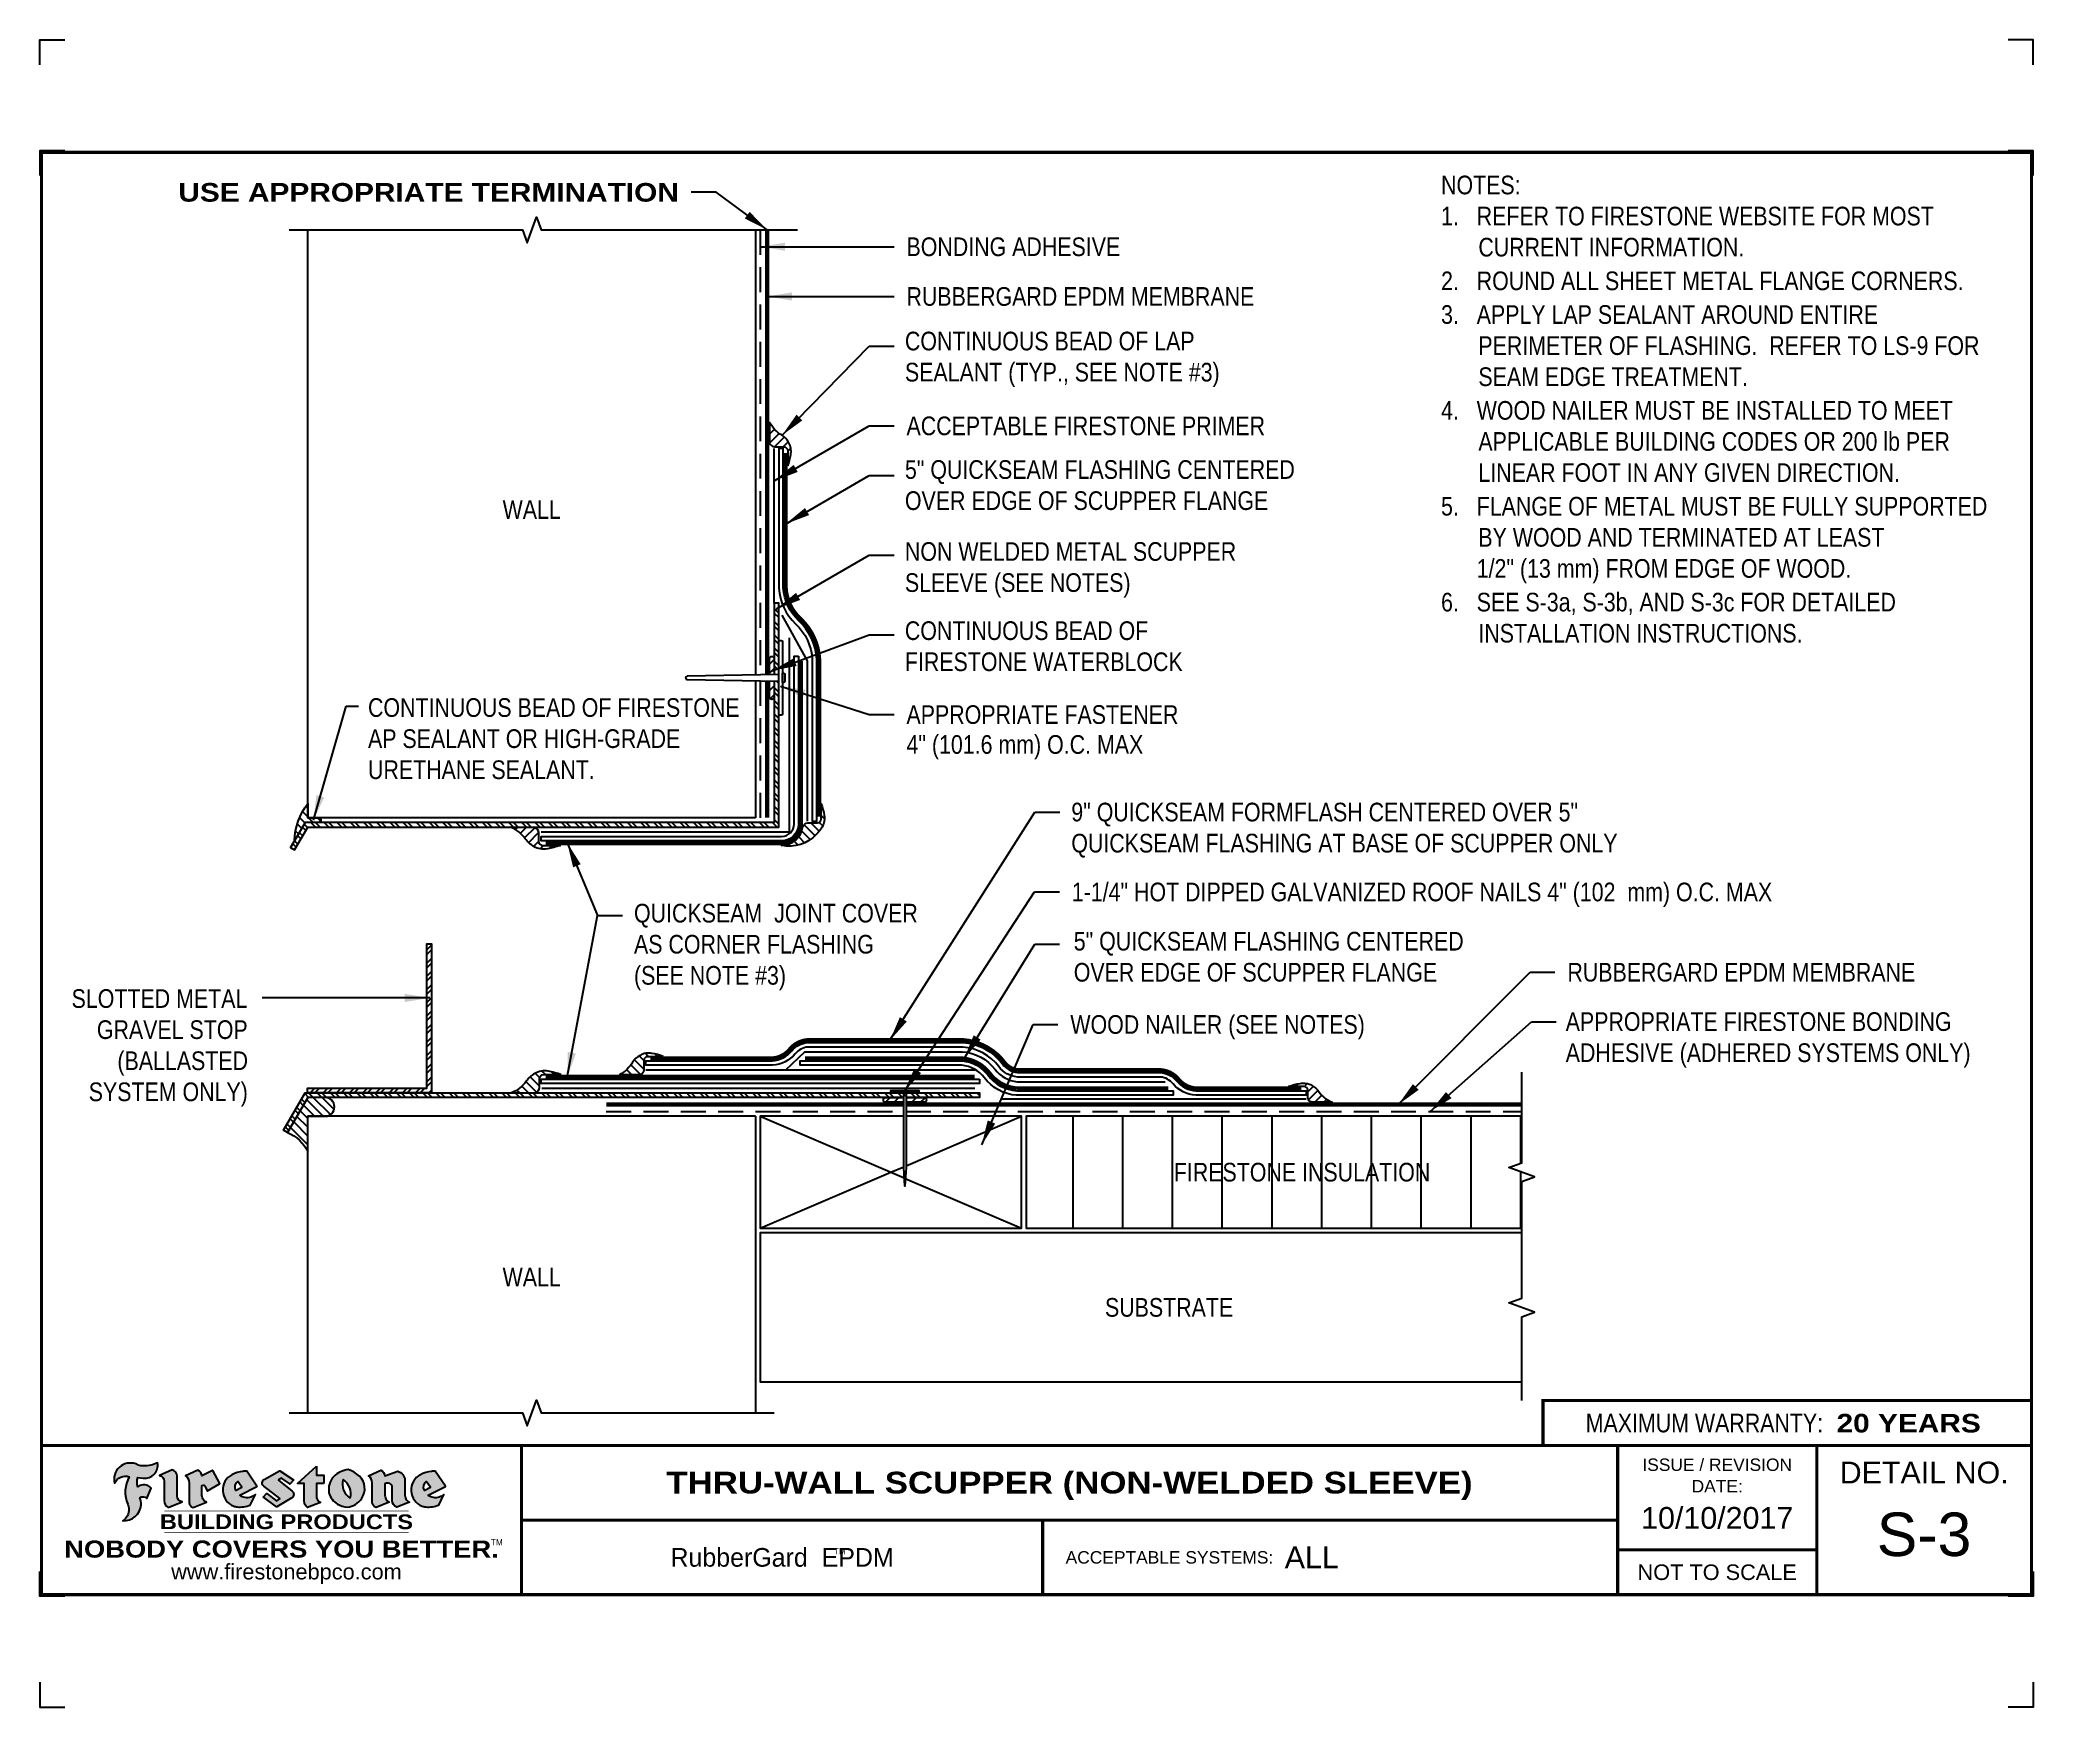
# Model space of a CAD drawing. Header units: inches. Extents: x 233.4 to 253.5, y 56 to 72.7.
import ezdxf
from ezdxf.enums import TextEntityAlignment as Align

# ---------------------------------------------------------------- set-up
doc = ezdxf.new("R2010")
doc.units = ezdxf.units.IN
doc.header["$MEASUREMENT"] = 0
doc.linetypes.add('HIDDEN', pattern=[0.375, 0.25, -0.125])
doc.layers.get('0').update_dxf_attribs({"linetype": 'CONTINUOUS'})
doc.layers.get('DEFPOINTS').update_dxf_attribs({"linetype": 'CONTINUOUS'})
for name, color, linetype in [('FSBP-ACCESSORY-OTHER', 7, 'CONTINUOUS'), ('FSBP-ADHESIVE', 1, 'HIDDEN'), ('FSBP-ANNO-NOTE', 7, 'CONTINUOUS'), ('FSBP-INSULATION', 7, 'CONTINUOUS'), ('FSBP-MEMBRANE', 7, 'CONTINUOUS'), ('FSBP-SEALANTS', 1, 'CONTINUOUS'), ('FSBP-SUBSTRATE-GENERIC', 9, 'CONTINUOUS'), ('FSBP-TTLB', 7, 'CONTINUOUS'), ('FSBP-TTLB-BORDER', 7, 'CONTINUOUS'), ('FSBP-TTLB-TEXT', 7, 'CONTINUOUS'), ('FSBP-WALL-CURB', 9, 'CONTINUOUS'), ('FSBP-WOOD', 7, 'CONTINUOUS')]:
    doc.layers.add(name, color=color, linetype=linetype)
doc.styles.add('FSBP_ARIAL', font='arial.ttf')
doc.styles.add('FSBP_ARIAL_BOLD', font='')
doc.styles.add('FSBP_ARIAL_NAR', font='ARIALN.TTF')
doc.styles.add('FSBP_BANKGOTHIC', font='bgothm.ttf')
doc.styles.get('FSBP_ARIAL_BOLD').set_extended_font_data('Arial Black')
doc.linetypes.add('ZIGZAG', pattern='A,0.0001,-0.2,[131,ltypeshp.shx,S=0.2,R=0,X=-0.2,Y=0],-0.4,[131,ltypeshp.shx,S=0.2,R=180,X=0.2,Y=0],-0.2', length=0.8001)
doc.dimstyles.new('FSBP-LEADER', dxfattribs={"dimtxt": 0.1875, "dimasz": 0.25, "dimexe": 0.0625, "dimexo": 0.125, "dimgap": 0.125, "dimtad": 0, "dimtih": 1, "dimtoh": 1, "dimdec": 4, "dimzin": 0, "dimdsep": 46, "dimlunit": 4, "dimtxsty": 'FSBP_ARIAL_NAR', "dimcen": 0.09375, "dimclrd": 256, "dimclre": 256, "dimclrt": 256, "dimadec": 0, "dimazin": 0, "dimtfac": 1, "dimtdec": 4, "dimtofl": 0, "dimtmove": 0, "dimatfit": 3, "dimfxl": 0, "dimtolj": 1, "dimtzin": 0, "dimlwd": -1, "dimlwe": -1, "dimarcsym": 0})
pattern_1 = [(45, (-70.5310118734911, -19.12061252519423), (-0.04419417382415922, 0.04419417382415922), [])]

msp = doc.modelspace()

# ---------------------------------------------------------------- texts
at = {"layer": 'FSBP-ANNO-NOTE', "style": 'FSBP_ARIAL_BOLD'}
msp.add_text('USE APPROPRIATE TERMINATION', height=0.1875, dxfattribs=at).set_placement((239.8686643350611, 71.19066584747794), align=Align.MIDDLE_RIGHT)
at = {"layer": 'FSBP-ANNO-NOTE', "style": 'FSBP_ARIAL_NAR'}
for s, p in [('BONDING ADHESIVE', (242.1562186442828, 70.6435507109443)), ('RUBBERGARD EPDM MEMBRANE', (242.1562186442828, 70.1435507109443)), ('ACCEPTABLE FIRESTONE PRIMER', (242.1562186442828, 68.8427694609443)), ('APPROPRIATE FASTENER', (242.1562186442828, 65.9404257109443)), ('4" (101.6 mm) O.C. MAX', (242.1562186442828, 65.6396444609443)), ('1-1/4" HOT DIPPED GALVANIZED ROOF NAILS 4" (102  mm) O.C. MAX', (243.8175108627755, 64.15695417988388)), ('RUBBERGARD EPDM MEMBRANE', (248.7980615663967, 63.35018468650912)), ('WOOD NAILER (SEE NOTES)', (243.8029290105763, 62.8247094003807))]:
    msp.add_text(s, height=0.1875, dxfattribs=at).set_placement(p, align=Align.MIDDLE_LEFT)
for s, p in [('WALL', (238.3896247395544, 68.00182217727546)), ('FIRESTONE INSULATION', (246.1312011868644, 61.3401081918694)), ('WALL', (238.3896247395544, 60.28624905346289)), ('SUBSTRATE', (244.7952636868644, 59.9807331918694))]:
    msp.add_text(s, height=0.1875, dxfattribs=at).set_placement(p, align=Align.MIDDLE_CENTER)
at = {"layer": 'FSBP-ANNO-NOTE', "char_height": 0.1875, "attachment_point": 1, "style": 'FSBP_ARIAL_NAR'}
for s, width, heights, insert in [('\\A1;NOTES:\\P1.   REFER TO FIRESTONE WEBSITE FOR MOST \\P{\\W6.27837; }CURRENT INFORMATION.\\P{\\H0.08333x;\\P}2.   ROUND ALL SHEET METAL FLANGE CORNERS.\\P{\\H0.08333x;\\P}3.   APPLY LAP SEALANT AROUND ENTIRE \\P{\\W6.27837; }PERIMETER OF FLASHING.  REFER TO LS-9 FOR \\P{\\W6.27837; }SEAM EDGE TREATMENT.\\P{\\H0.08333x;\\P}4.   WOOD NAILER MUST BE INSTALLED TO MEET \\P{\\W6.27837; }APPLICABLE BUILDING CODES OR 200 lb PER \\P{\\W6.27837; }LINEAR FOOT IN ANY GIVEN DIRECTION.\\P{\\H0.08333x;\\P}5.   FLANGE OF METAL MUST BE FULLY SUPPORTED \\P{\\W6.27837; }BY WOOD AND TERMINATED AT LEAST \\P      1/2" (13 mm) FROM EDGE OF WOOD.\\P{\\H0.08333x;\\P}6.   SEE S-3a, S-3b, AND S-3c FOR DETAILED \\P{\\W6.27837; }INSTALLATION INSTRUCTIONS.', 5.6045358611739, [5.213767230336813], (247.5282789933941, 71.35825382976911)), ('CONTINUOUS BEAD OF LAP SEALANT (TYP., SEE NOTE #3)', 3.816907081959727, [0.5895043942848872], (242.1404671040504, 69.78917469848554)), ('5" QUICKSEAM FLASHING CENTERED OVER EDGE OF SCUPPER FLANGE', 4.405960442028544, [0.5895043942848872], (242.1404671040504, 68.4973756929585)), ('NON WELDED METAL SCUPPER SLEEVE (SEE NOTES)', 3.399182179278171, [0.6150088879502107], (242.1404671040504, 67.67355359719451)), ('CONTINUOUS BEAD OF \\PFIRESTONE WATERBLOCK', 3.816907081959727, [0.5895043942848872], (242.1399290061287, 66.87779804885193)), ('CONTINUOUS BEAD OF FIRESTONE AP SEALANT OR HIGH-GRADE URETHANE SEALANT.', 3.730113917592035, [0.935600836370071], (236.7446679948124, 66.10471860580938)), ('9" QUICKSEAM FORMFLASH CENTERED OVER 5"  QUICKSEAM FLASHING AT BASE OF SCUPPER ONLY', 5.703953643588534, [0.6298671299108776], (243.812527388804, 65.05406131240342)), ('QUICKSEAM  JOINT COVER AS CORNER FLASHING (SEE NOTE #3)', 2.914095285652422, [0.935600836370071], (239.4178441109153, 64.03784055273887)), ('5" QUICKSEAM FLASHING CENTERED OVER EDGE OF SCUPPER FLANGE', 4.405960442028544, [0.5895043942848872], (243.8370470305631, 63.75599755380207)), ('{\\W6.62977; }SLOTTED METAL \\P{\\W5.4412;  }GRAVEL STOP \\P{\\W7.1693;  }(BALLASTED \\P{\\W9.512; }SYSTEM ONLY)', 2.14462460928155, [1.307774737742676], (233.3698884074767, 63.17929575545114)), ('APPROPRIATE FIRESTONE BONDING ADHESIVE (ADHERED SYSTEMS ONLY)', 4.269381467179642, [0.6265727956456217], (248.7808480650801, 62.94762025038924))]:
    msp.add_mtext_dynamic_manual_height_columns(s, width=width, gutter_width=5, heights=heights, dxfattribs=dict(at, insert=insert))

# ---------------------------------------------------------------- blocks, each defined once
blk = doc.blocks.new('TTLB-EPDM_1')
at = {"layer": 'FSBP-TTLB-TEXT'}
h = blk.add_hatch(color=1, dxfattribs=at)
edge = h.paths.add_edge_path()
edge.add_arc((1.037309769669573, -0.1982514792917306), 0.1319107607348553, 264.0410451462098, 370.3106169565175)
edge.add_arc((1.027551646585694, 0.1214293576525799), 0.3273056962876235, 270.05058356628535, 295.23459397187514, ccw=False)
edge.add_arc((1.022801957313345, -0.06680179986895154), 0.1391656561713503, 249.3281275763668, 272.0749124149863, ccw=False)
edge.add_line((0.9736743133014443, -0.1970076156048179), (0.9474927838574558, -0.1852745150568325))
edge.add_arc((0.8939498971398288, -0.3394262635682071), 0.1631857907024099, 70.84590087378872, 194.3325259843273)
edge.add_arc((0.8444260109029493, -0.4259936440910768), 0.1179914261095279, 70.96950098067128, 156.9641407594482, ccw=False)
edge.add_arc((1.153141409296894, -0.4684497516079468), 0.3110405457095052, 150.3231137483159, 203.2084295854517)
edge.add_arc((0.7562495500622943, -0.6412608153899899), 0.1218587156617311, 0.8849157075190988, 24.34668939894999, ccw=False)
edge.add_arc((0.7493781665697374, -0.6475258110744375), 0.1289731377238325, -58.36655102076742, 3.6216782311386737, ccw=False)
edge.add_arc((0.8256699029544474, -0.5792158350996106), 0.1783301886510354, 267.2205474105585, 354.1381621173521)
edge.add_arc((0.7903121048625305, -0.6011409294291745), 0.212787892960859, 0.9996158580669322, 21.00503380861244)
edge.add_arc((1.01880712263941, -0.5666691048185161), 0.05136395668415847, 40.82117713173261, 125.52727787225791, ccw=False)
edge.add_line((1.057676976260041, -0.5330924682126437), (1.102776947655911, -0.4308018311949837))
edge.add_arc((1.040858222524664, -0.4699705673995949), 0.07326744446031509, 32.31675181867256, 66.31481236598174)
edge.add_arc((1.032262518825329, -0.5063316993097662), 0.1102246948011782, 69.8179132332389, 125.254734720681)
edge.add_arc((1.127708877207287, -0.368959353531244), 0.1659710644737306, 164.1569669952081, 196.5811013160487, ccw=False)
edge.add_line((0.9680425188342383, -0.3236487780942383), (1.023615334387159, -0.3294494641845773))
h = blk.add_hatch(color=1, dxfattribs=at)
edge = h.paths.add_edge_path()
edge.add_line((1.275239419159561, -0.6223407783464694), (1.415345367376062, -0.5660418822574371))
edge.add_arc((1.421019305783958, -0.5090099247487757), 0.05731350411836949, 181.9717871001989, 264.31851000495806, ccw=False)
edge.add_line((1.363739737527226, -0.5109819325197265), (1.363412352251203, -0.3102363679013962))
edge.add_arc((1.294263659668751, -0.3103491388303989), 0.06914878453844908, 0.0934405599591014, 72.42834396969012)
edge.add_line((1.315139561173908, -0.2444268274366692), (1.186839444240604, -0.3024209471341379))
edge.add_arc((1.175246268095289, -0.3585110609420917), 0.05727567197445628, -0.017399788185912257, 78.322067691347, ccw=False)
edge.add_line((1.232521937428658, -0.3585284546236807), (1.232574268422297, -0.555126496687123))
edge.add_arc((1.305699496415486, -0.5558575689677219), 0.07312888236350451, 179.4272023230205, 245.3845503102953)
h = blk.add_hatch(color=1, dxfattribs=at)
edge = h.paths.add_edge_path()
edge.add_line((1.792026821926584, -0.3839679064720229), (1.722158956877934, -0.2518542302253621))
edge.add_arc((1.720119655279638, -0.2529327078887852), 0.002306916790721817, 27.87197133405656, 117.3766794470751)
edge.add_line((1.719058846382097, -0.250884159729182), (1.610638460368705, -0.3070279753467702))
edge.add_arc((1.547088841662962, -0.3061026658494403), 0.06355635479880145, 359.165808011073, 425.8793658831422)
edge.add_line((1.573061729235633, -0.2480956029480268), (1.446879247402876, -0.3051325108639702))
edge.add_arc((1.407812067100189, -0.370357133046621), 0.07602957263902092, -3.441403975725109, 59.07992244284969, ccw=False)
edge.add_line((1.483704536400296, -0.3749210150788969), (1.483704536400296, -0.5723838140635706))
edge.add_arc((1.54053746518044, -0.568254406115083), 0.05698275005415228, 184.1557352478595, 255.3066498366543)
edge.add_line((1.526084036778343, -0.6233736605654059), (1.657291340682093, -0.570650514527486))
edge.add_arc((1.688298576827198, -0.5021390388423987), 0.0752015358480571, 207.5160880841914, 245.649226723163, ccw=False)
edge.add_arc((1.721050197024907, -0.4914488168456328), 0.1093332836229113, 179.4823365255141, 204.5537900001094, ccw=False)
edge.add_line((1.611721375809452, -0.4904610114968335), (1.611721375809452, -0.4126404716788983))
edge.add_arc((1.628589765097195, -0.414159299036043), 0.01693662875851176, 28.356188110622725, 174.8549701683585, ccw=False)
edge.add_arc((1.627340435522395, -0.4197189881350504), 0.02111886817708033, 22.216893572439517, 40.10213956426492, ccw=False)
edge.add_line((1.646891420738257, -0.4117336534413738), (1.666638796144639, -0.4549750258192233))
edge.add_arc((1.668737246926742, -0.4540167099035481), 0.002306916790685496, 204.545128184284, 299.6323508190091)
edge.add_line((1.669877862091766, -0.4560219186518992), (1.791128135493295, -0.3870515928837648))
edge.add_line((1.791128135493295, -0.3870515928837648), (1.792026821926584, -0.3839679064720229))
h = blk.add_hatch(color=1, dxfattribs=at)
h.paths.add_polyline_path([(2.063388732080512, -0.2583237030618903, 0.02524281661523788), (2.025024361750752, -0.2610532129309178, 0.1213611957758757), (1.901773912052249, -0.3008158885520373, 0.6151668103976068), (1.93274136141747, -0.6099060679591872, 0.05306812109568645), (1.967936229862175, -0.617865745600497, 0.1150932231766138), (2.099126721549737, -0.5994933789882708), (2.151195569562105, -0.4944891916583316, -0.08755405562188731), (2.104230609512001, -0.5187113292177372, -0.265591761123442), (1.992692314386659, -0.5010701623316862), (2.165347897647223, -0.4141184325909109, 0.4518949533370738), (2.166222728871162, -0.4107679608846269)])
h.paths.add_polyline_path([(2.014217313945437, -0.4188965037300676), (1.951113654018855, -0.4515330109460507, -0.3720533890450154), (1.973177450672722, -0.3607130665457561)], flags=16)
h = blk.add_hatch(color=1, dxfattribs=at)
edge = h.paths.add_edge_path()
edge.add_arc((2.260407392426802, -0.3775796671688782), 0.04152450223225729, 123.20805433950699, 232.2027298779723, ccw=False)
edge.add_line((2.237665217914071, -0.3428366421988329), (2.393535971665983, -0.2540943745380986))
edge.add_arc((2.394677353533142, -0.2560991469722482), 0.002306916790741334, 55.64644466176611, 119.65426054492559, ccw=False)
edge.add_line((2.395979141996861, -0.2541946229174954), (2.531809646140459, -0.3470380726374032))
edge.add_arc((2.530468902927946, -0.3489153772789875), 0.002306916790700397, -42.731101238422525, 54.4661353739603, ccw=False)
edge.add_line((2.532163440279987, -0.3504807552658491), (2.498457913851155, -0.3869673252714421))
edge.add_arc((2.496763376499139, -0.3854019472845934), 0.002306916790672934, 233.7527076894875, 317.26889876138785, ccw=False)
edge.add_line((2.495399362263356, -0.38726241234572), (2.413849913492982, -0.3274738082119626))
edge.add_arc((2.412485899257181, -0.3293342732731342), 0.002306916790720064, 53.75270768979358, 124.4135619297835)
edge.add_line((2.41118211687575, -0.3274311136421062), (2.382933981293377, -0.346782838468144))
edge.add_arc((2.38423776367478, -0.3486859980991606), 0.002306916790694898, 124.4135619293799, 231.8459020253626)
edge.add_line((2.382812599816248, -0.3505000469010184), (2.519899969301207, -0.4581994452042721))
edge.add_arc((2.494247019847682, -0.4908523236374461), 0.04152450223225742, -55.21225898295222, 51.84590202520428, ccw=False)
edge.add_line((2.517938320565804, -0.5249552055672808), (2.364434947484597, -0.6179520922513717))
edge.add_arc((2.36323960192349, -0.6159790200102006), 0.002306916790726996, 233.2955624372927, 301.20872157023314, ccw=False)
edge.add_line((2.361860787187538, -0.6178285429225383), (2.231266621301074, -0.5204709167214361))
edge.add_arc((2.232647938930649, -0.5186232623475259), 0.002306916790697672, 135.5134179846393, 233.21798691998708, ccw=False)
edge.add_line((2.231002150870836, -0.5170067083764565), (2.262839375599356, -0.4845937328397696))
edge.add_arc((2.264485163659225, -0.4862102868108537), 0.002306916790748497, 53.0352839999411, 135.513417985369, ccw=False)
edge.add_line((2.265872365996302, -0.4843670465239001), (2.361834678328762, -0.5565872257804898))
edge.add_arc((2.363221880665761, -0.5547439854936304), 0.002306916790627066, 233.0352840000685, 302.2362632414394)
edge.add_line((2.36445241715569, -0.5566953042850713), (2.39428499383348, -0.5378823484768844))
edge.add_arc((2.393054457343549, -0.5359310296853765), 0.002306916790685166, 302.2362632406177, 412.2027298768422)
edge.add_line((2.394468296066179, -0.5341081404551886), (2.234958295420142, -0.4103916733127022))
h = blk.add_hatch(color=1, dxfattribs=at)
edge = h.paths.add_edge_path()
edge.add_line((2.763460561272041, -0.2072496393923444), (2.763460561272041, -0.2969520779963801))
edge.add_arc((2.765767478062699, -0.2969520779963943), 0.00230691679065842, 179.9999999996471, 269.9999999996471)
edge.add_line((2.765767478062685, -0.2992589947870528), (2.835417693520355, -0.2992589947870528))
edge.add_arc((2.835417693520355, -0.3015659115777538), 0.002306916790701052, 0, 90, ccw=False)
edge.add_line((2.837724610311056, -0.3015659115777538), (2.837724610311056, -0.3790761307453892))
edge.add_arc((2.83541769352037, -0.3790761307453749), 0.002306916790686842, 269.99999999964706, 359.99999999964706, ccw=False)
edge.add_line((2.835417693520355, -0.3813830475360618), (2.765767478062685, -0.3813830475360618))
edge.add_arc((2.765767478062699, -0.3836899643267202), 0.00230691679065842, 90.00000000035294, 180.0000000003529)
edge.add_line((2.763460561272041, -0.3836899643267344), (2.763460561272041, -0.5033995910642801))
edge.add_arc((2.836735953378943, -0.5071368822038516), 0.07337063740681413, 177.0802527808789, 245.3249543133826)
edge.add_line((2.806105814540615, -0.5738080530967267), (2.674529557384915, -0.6226036013049594))
edge.add_arc((2.708610405062069, -0.564298408791804), 0.06753517344606039, 177.0345319916277, 239.6926428024901, ccw=False)
edge.add_line((2.641165668230087, -0.560804539009709), (2.641165668230087, -0.3836899643267344))
edge.add_arc((2.638858751439429, -0.3836899643267202), 0.00230691679065842, 359.9999999996471, 449.999999999647)
edge.add_line((2.638858751439443, -0.3813830475360618), (2.572857950769389, -0.3813830475360618))
edge.add_line((2.572857950769389, -0.3813830475360618), (2.763460561272041, -0.2072496393923444))
h = blk.add_hatch(color=1, dxfattribs=at)
edge = h.paths.add_edge_path(flags=16)
edge.add_arc((2.940363509127394, -0.4847985213681437), 0.1684614578629418, 344.5558804047865, 417.0140046669545)
edge.add_arc((3.194458079644619, -0.3883534532477785), 0.1684614578629414, 164.5558804047864, 237.0140046669546)
edge = h.paths.add_edge_path()
edge.add_arc((3.069375116502199, -0.4399344555144872), 0.1828726885096673, 136.0914512150047, 191.213418978326)
edge.add_arc((3.064939550433406, -0.4318234379590333), 0.1803148804748503, 194.0167254156723, 240.6663730831859)
edge.add_arc((3.098047041778981, -0.3845058757092554), 0.2378525180183701, 239.2975390661776, 264.2889872773176)
edge.add_arc((3.04884478212623, -0.4190232383793012), 0.203760689247156, 277.1986764832036, 326.503572961274)
edge.add_arc((3.077739326803546, -0.4341046616465112), 0.171374865791709, 325.3768876809902, 406.3828327799087)
edge.add_arc((3.011839488065919, -0.4896144380417797), 0.2571945645850002, 44.28462553519766, 73.82901434867304)
edge.add_arc((3.117152499586992, -0.4983433120546693), 0.2579560664039132, 97.50292863483666, 134.1039137579027)
h = blk.add_hatch(color=1, dxfattribs=at)
edge = h.paths.add_edge_path()
edge.add_line((3.322690228557462, -0.5721896537377091), (3.322690228557462, -0.3749210150788969))
edge.add_arc((3.246797759257384, -0.3703571330465745), 0.076029572638996, 356.5585960242387, 419.0799224428129)
edge.add_line((3.285864939560099, -0.3051325108639702), (3.412047421392799, -0.2480956029480268))
edge.add_arc((3.386074533820159, -0.3061026658494941), 0.06355635479883807, 0.3962622833877276, 65.87936588318718, ccw=False)
edge.add_line((3.449629368605429, -0.3056631084210863), (3.580526418688805, -0.2593848434574539))
edge.add_arc((3.555744121700958, -0.3530904070730321), 0.09692726601172152, 2.366977007666776, 75.18615851992018, ccw=False)
edge.add_line((3.652588689330287, -0.3490873311063041), (3.652588689330287, -0.4883770011386872))
edge.add_arc((3.761877549389556, -0.4914934052703811), 0.1093332836229047, 178.3666365323574, 204.5537900000422)
edge.add_arc((3.729125929191727, -0.5021836272670953), 0.07520153584796169, 207.5160880841711, 245.2240541443093)
edge.add_line((3.697611150971852, -0.5704631245385627), (3.572585913552643, -0.6207021253773775))
edge.add_arc((3.59534718600759, -0.5526356419907701), 0.07177131519198746, 180.3328587115751, 251.51018566665869, ccw=False)
edge.add_line((3.523577081955409, -0.5530525936986663), (3.523577081955409, -0.4153032515383615))
edge.add_arc((3.486319529276879, -0.4148773504126441), 0.0372599868942854, 359.3450650296066, 449.0500281941028)
edge.add_arc((3.482769874121713, -0.4419622099033496), 0.06447454900600783, 86.29402372314017, 119.8211331593848)
edge.add_line((3.450707067966732, -0.3860252459975726), (3.450707067966732, -0.4904610114968335))
edge.add_arc((3.560035889182251, -0.491448816845647), 0.1093332836229751, 179.4823365255069, 204.5537900001023)
edge.add_arc((3.527284268984408, -0.5021390388424952), 0.07520153584796385, 207.5160880841699, 245.6492267231416)
edge.add_line((3.496277032839316, -0.570650514527486), (3.365069728935509, -0.6233736605654059))
edge.add_arc((3.37950248606194, -0.5682868177318081), 0.05694615642555727, 183.9298782390169, 255.318496325343, ccw=False)
h = blk.add_hatch(color=1, dxfattribs=at)
h.paths.add_polyline_path([(3.957695472291277, -0.2583237030618903, 0.02524281661523822), (3.919331101961575, -0.2610532129309178, 0.1085638477195505), (3.807890832595604, -0.2939221658134414, 0.6425897848490651), (3.827048101628293, -0.6099060679591872, 0.05306812109569052), (3.862242970072884, -0.617865745600497, 0.1150932231766133), (3.993433461760503, -0.5994933789882708), (4.045502309772871, -0.4944891916583316, -0.08755405562189084), (3.998537349722767, -0.5187113292177372, -0.2655917611234366), (3.886999054597368, -0.5010701623316862), (4.059654637857989, -0.4141184325909109, 0.4518949533370731), (4.060529469081928, -0.4107679608846269)])
h.paths.add_polyline_path([(3.90852405415626, -0.4188965037300676), (3.845420394229677, -0.4515330109460507, -0.3720533890450147), (3.867484190883488, -0.3607130665457561)], flags=16)
at = {"layer": 'DEFPOINTS', "linetype": 'Continuous', "ltscale": 1.75}
for points in [[(-0.015625, 13.88083333333333), (-0.015625, 14.13083333333333), (0.234375, 14.13083333333333)], [(20.01562500000003, 13.88083333333333), (20.01562500000003, 14.13083333333333), (19.76562500000003, 14.13083333333333)], [(-0.015625, -2.380833333333342), (-0.015625, -2.630833333333342), (0.234375, -2.630833333333342)], [(20.01562500000003, -2.380833333333342), (20.01562500000003, -2.630833333333342), (19.76562500000003, -2.630833333333342)]]:
    blk.add_lwpolyline(points, dxfattribs=at)
at = {"layer": 'DEFPOINTS', "color": 1}
for points in [[(0.234375, 13.015625), (-0.015625, 13.015625), (-0.015625, 12.765625)], [(20.015625, 12.765625), (20.015625, 13.015625), (19.765625, 13.015625)], [(0.234375, -1.515625), (-0.015625, -1.515625), (-0.015625, -1.265625)], [(20.015625, -1.265625), (20.015625, -1.515625), (19.765625, -1.515625)]]:
    blk.add_lwpolyline(points, dxfattribs=at)
at = {"layer": 'FSBP-TTLB', "const_width": 0.03125}
blk.add_lwpolyline([(15.09028770518938, 0), (20, 0), (20, 0.4512598240669945), (15.09028770518938, 0.4512598240669945)], close=True, dxfattribs=at)
for points in [[(0, 0), (0, -1.5), (20, -1.5), (20, 0), (0, 0)], [(4.825208527206769, 0), (4.825208527206769, -0.75)], [(15.84028770518938, 0), (15.84028770518938, -1.5)], [(17.84110496735593, 0), (17.84110496735593, -1.5)], [(20, 0), (20, -1.5)], [(4.825208527206769, -0.75), (15.84028770518938, -0.75)], [(4.825208527206769, -0.75), (4.825208527206769, -1.5)], [(15.84028770518938, -1.048740175933006), (17.84110496735593, -1.048740175933006)]]:
    blk.add_lwpolyline(points, dxfattribs=at)
at = {"layer": 'FSBP-TTLB-BORDER', "const_width": 0.03125}
blk.add_lwpolyline([(20, 0), (20, 13), (0, 13), (0, 0)], dxfattribs=at)
at = {"layer": 'FSBP-TTLB-TEXT', "color": 1}
blk.add_line((0.7358432058323388, -0.379822754145593), (0.7358432058323388, -0.379822754145593), dxfattribs=at)
for points in [[(1.023615323725323, -0.3294494630716969, 0.5000510906601082), (1.167090420776901, -0.1746414942047778, -0.1103304102359608), (1.027840608309816, -0.2058762110801382, -0.09957876667165425), (0.9736743133014443, -0.1970076156048179), (0.9474927838574558, -0.1852745150568325, 0.5978159689075124), (0.7358432058323388, -0.379822754145593, -0.3938834584182213), (0.8828996422548698, -0.3144510229727047, 0.2349406564350952), (0.86727108227484, -0.5910237178633082, -0.1027304183841549), (0.8780937320133262, -0.6393788197974146, -0.2772692352614086), (0.8170223912655956, -0.7573362346216896, 0.3985429150902959), (1.003067614090241, -0.5974286950643517, 0.0875124847930418), (0.9889600163401155, -0.5248671157293501, -0.3874031597924062), (1.057676976260041, -0.5330924682126437), (1.102776947655911, -0.4308018311949837, 0.1494423498871741), (1.07029056398062, -0.4028746979725923, 0.2467195073738216), (0.9686394281704906, -0.4163228904100862, -0.1424285161541127), (0.9680425188342383, -0.3236487780942383), (1.023615334387159, -0.3294494641845773)], [(2.166222728871162, -0.4107679608846269), (2.063388732080512, -0.2583237030618903, 0.02524281661523788), (2.025024361750752, -0.2610532129309178, 0.1085638477195265), (1.913584092384895, -0.2939221658134414, 0.6425897848491228), (1.93274136141747, -0.6099060679591872, 0.05306812109568648), (1.967936229862175, -0.617865745600497, 0.1150932231766137), (2.099126721549737, -0.5994933789882708), (2.151195569562105, -0.4944891916583316, -0.0875540556218873), (2.104230609512001, -0.5187113292177372, -0.2655917611234418), (1.992692314386659, -0.5010701623316862), (2.165347897647223, -0.4141184325909109)], [(2.763460561272041, -0.2072496393923444), (2.763460561272041, -0.2969520779963801, 0.4142135623730958), (2.765767478062685, -0.2992589947870528), (2.835417693520355, -0.2992589947870528, -0.414213562373095), (2.837724610311056, -0.3015659115777538), (2.837724610311056, -0.3790761307453892, -0.4142135623730938), (2.835417693520355, -0.3813830475360618), (2.765767478062685, -0.3813830475360618, 0.4142135623730958), (2.763460561272041, -0.3836899643267344), (2.763460561272041, -0.5033995910642801, 0.3068985753588853), (2.806105814540615, -0.5738080530967267), (2.674529557384915, -0.6226036013049594, -0.2804194150632976), (2.641165668230087, -0.560804539009709), (2.641165668230087, -0.3836899643267344, 0.414213562373095), (2.638858751439443, -0.3813830475360618), (2.572857950769389, -0.3813830475360618), (2.763460561272041, -0.2072496393923444)], [(4.060529469081928, -0.4107679608846269), (3.957695472291277, -0.2583237030618903, 0.02524281661523788), (3.919331101961575, -0.2610532129309178, 0.1085638477195265), (3.807890832595604, -0.2939221658134414, 0.6425897848491228), (3.827048101628293, -0.6099060679591872, 0.05306812109568648), (3.862242970072884, -0.617865745600497, 0.1150932231766137), (3.993433461760503, -0.5994933789882708), (4.045502309772871, -0.4944891916583316, -0.0875540556218873), (3.998537349722767, -0.5187113292177372, -0.2655917611234418), (3.886999054597368, -0.5010701623316862), (4.059654637857989, -0.4141184325909109)], [(4.059654637857989, -0.4141184325909109, 0.4518949533370731), (4.060529469081928, -0.4107679608846269, 0.4518949533370731)]]:
    blk.add_lwpolyline(points, format="xyb", dxfattribs=at)
for points in [[(1.275239419159561, -0.6223407783464694), (1.415345367376062, -0.5660418822574371, -0.3756100036733062), (1.363739737527226, -0.5109819325197265), (1.363412352251203, -0.3102363679013962, 0.3265360292958048), (1.315139561173908, -0.2444268274366692), (1.186839444240604, -0.3024209471341379, -0.3557863980845349), (1.232521937428658, -0.3585284546236807), (1.232574268422297, -0.555126496687123, 0.2960110723418457)], [(1.792026821926584, -0.3839679064720229), (1.722158956877934, -0.2518542302253621, 0.4116839150163434), (1.719058846382097, -0.250884159729182), (1.610638460368705, -0.3070279753467702, 0.2996033003794034), (1.573061729235633, -0.2480956029480268), (1.446879247402876, -0.3051325108639702, -0.2797757560995365), (1.483704536400296, -0.3749210150788969), (1.483704536400296, -0.5723838140635706, 0.320828638474519), (1.526084036778343, -0.6233736605654059), (1.657291340682093, -0.570650514527486, -0.1679398621276611), (1.621603752698661, -0.5368819723450571, -0.1098333365370753), (1.611721375809452, -0.4904610114968335), (1.611721375809452, -0.4126404716788983, -0.743334502655012), (1.64349420176768, -0.4061152228778298, -0.07819791644735608), (1.646891420738257, -0.4117336534413738), (1.666638796144639, -0.4549750258192233, 0.4404648714563479), (1.669877862091766, -0.4560219186518992), (1.791128135493295, -0.3870515928837648)], [(1.951113654018855, -0.4515330109460507), (2.014217313945437, -0.4188965037300676), (1.973177450672722, -0.3607130665457561, 0.3720533890450154)], [(2.234958295420142, -0.4103916733127022, -0.5150044486718882), (2.237665217914071, -0.3428366421988329), (2.393535971665983, -0.2540943745380986, -0.2867822934100265), (2.395979141996861, -0.2541946229174954), (2.531809646140459, -0.3470380726374032, -0.4515027974650387), (2.532163440279987, -0.3504807552658491), (2.498457913851155, -0.3869673252714421, -0.3814439164929681), (2.495399362263356, -0.38726241234572), (2.413849913492982, -0.3274738082119626, 0.3184718635035665), (2.41118211687575, -0.3274311136421062), (2.382933981293377, -0.346782838468144, 0.5064094529656681), (2.382812599816248, -0.3505000469010184), (2.519899969301207, -0.4581994452042721, -0.5043597839115849), (2.517938320565804, -0.5249552055672808), (2.364434947484597, -0.6179520922513717, -0.3053163970316367), (2.361860787187538, -0.6178285429225383), (2.231266621301074, -0.5204709167214361, -0.4541703869768119), (2.231002150870836, -0.5170067083764565), (2.262839375599356, -0.4845937328397696, -0.3762644290664977), (2.265872365996302, -0.4843670465239001), (2.361834678328762, -0.5565872257804898, 0.3114700032088108), (2.36445241715569, -0.5566953042850713), (2.39428499383348, -0.5378823484768844, 0.520381097387146), (2.394468296066179, -0.5341081404551886)], [(2.937624918725987, -0.3131105398334029, 0.2452625673097023), (2.889993533867141, -0.4754966266250307, 0.2064059665179019), (2.976604338974084, -0.5890186876871866, 0.1094800500670344), (3.074378098474654, -0.6211778035979165, 0.2185147641853038), (3.218764944843201, -0.5314757029352819, 0.3689489483072479), (3.195959963110113, -0.3100352223135445, 0.1296305888694145), (3.0834694040758, -0.242595816912754, 0.1610736375384317)], [(3.10274193015772, -0.5296595419651595, 0.3271311138286319), (3.032079658614293, -0.3434924326507627, 0.3271311138286322)], [(3.322690228557462, -0.5721896537377091), (3.322690228557462, -0.3749210150788969, 0.2797757560995341), (3.285864939560099, -0.3051325108639702), (3.412047421392799, -0.2480956029480268, -0.2937618496109166), (3.449629368605429, -0.3056631084210863), (3.580526418688805, -0.2593848434574539, -0.3288760160581939), (3.652588689330287, -0.3490873311063041), (3.652588689330287, -0.4883770011386872, 0.114762897203527), (3.662431105063263, -0.536926560769686, 0.166032965990522), (3.697611150971852, -0.5704631245385627), (3.572585913552643, -0.6207021253773775, -0.3209557512194564), (3.523577081955409, -0.5530525936986663), (3.523577081955409, -0.4153032515383615, 0.4127061514896111), (3.48693727661589, -0.3776224848030694, 0.1473421876160361), (3.450707067966732, -0.3860252459975726), (3.450707067966732, -0.4904610114968335, 0.1098333365370753), (3.460589444855941, -0.5368819723450855, 0.1679398621276611), (3.496277032839316, -0.570650514527486), (3.365069728935509, -0.6233736605654059, -0.3219729545308964), (3.322690228557462, -0.5721896537377091, 29.1476284739)], [(3.845420394229677, -0.4515330109460507), (3.90852405415626, -0.4188965037300676), (3.867484190883488, -0.3607130665457561, 0.3720533890450154)]]:
    blk.add_lwpolyline(points, format="xyb", close=True, dxfattribs=at)
at = {"layer": 'FSBP-TTLB-TEXT'}
for points, const_width in [([(1.233926579809207, -0.6584455781731435), (3.691229482685259, -0.6584455781731577)], 0.0078125), ([(10.06152282927678, -0.75), (10.06152282927678, -1.5)], 0.03125), ([(1.233926579809207, -0.8761560960495984), (3.691229482685259, -0.8761560960495842)], 0.0078125)]:
    blk.add_lwpolyline(points, dxfattribs=dict(at, const_width=const_width))
at = {"layer": 'FSBP-TTLB-TEXT', "color": 1}
for centre, start, end in [((1.789987520328282, -0.3850463841354355), 299.6323508193319, 27.87197133380463), ((2.164310260790558, -0.412058050385383), 296.7304547840455, 34.00233684987403)]:
    blk.add_arc(centre, 0.00230691679068068, start, end, dxfattribs=at)
at = {"layer": 'FSBP-TTLB-TEXT', "style": 'FSBP_ARIAL_NAR'}
blk.add_text('MAXIMUM WARRANTY:', height=0.1875, dxfattribs=at).set_placement((17.90516569312837, 0.2256299120335257), align=Align.MIDDLE_RIGHT)
at = {"layer": 'FSBP-TTLB-TEXT'}
for s, height, style, p in [('ISSUE / REVISION', 0.125, 'FSBP_ARIAL', (16.84069633627263, -0.1938496373466023)), ('DETAIL NO.', 0.21875, 'FSBP_ARIAL', (18.92055248367797, -0.2724398367368792)), ('DATE:', 0.125, 'FSBP_ARIAL', (16.84069633627263, -0.409973105348854)), ('www.firestonebpco.com', 0.15625, 'FSBP_ARIAL', (2.462578031247233, -1.268657306740124)), ('RubberGard  EPDM', 0.1875, 'FSBP_BANKGOTHIC', (7.443365678241776, -1.125)), ('TM', 0.0625, 'FSBP_BANKGOTHIC', (8.023397742165457, -1.062518816683806)), ('NOT TO SCALE', 0.15625, 'FSBP_ARIAL', (16.84069633627263, -1.274370087966503))]:
    blk.add_text(s, height=height, dxfattribs=dict(at, style=style)).set_placement(p, align=Align.MIDDLE_CENTER)
at = {"layer": 'FSBP-TTLB-TEXT', "lineweight": 18, "style": 'FSBP_ARIAL_BOLD'}
blk.add_text('BUILDING PRODUCTS', height=0.1484375, dxfattribs=at).set_placement((2.462578031247233, -0.7673008371113639), align=Align.MIDDLE_CENTER)
at = {"layer": 'FSBP-TTLB-TEXT', "color": 1}
for s, height, style, p in [('NOBODY COVERS YOU BETTER.', 0.171875, 'FSBP_ARIAL_BOLD', (2.412604263603384, -1.041650450587369)), ('TM', 0.0625, 'FSBP_BANKGOTHIC', (4.576671173373001, -0.9725745042934193))]:
    blk.add_text(s, height=height, dxfattribs=dict(at, style=style)).set_placement(p, align=Align.MIDDLE_CENTER)
at = {"layer": 'FSBP-TTLB-TEXT', "style": 'FSBP_ARIAL'}
blk.add_text('ACCEPTABLE SYSTEMS:', height=0.125, dxfattribs=at).set_placement((10.29281281591562, -1.125), align=Align.MIDDLE_LEFT)
at = {"layer": 'FSBP-TTLB-TEXT'}
for tag, height, style, p in [('MAXIMUM_WARRANTY', 0.1875, 'FSBP_ARIAL_BOLD', (18.03987100774941, 0.2240244307510579)), ('ACCPT_SYSTEMS', 0.21875, 'FSBP_ARIAL', (12.49438170418193, -1.125))]:
    blk.add_attdef(tag, text='', height=height, dxfattribs=dict(at, style=style)).set_placement(p, align=Align.MIDDLE_LEFT)
for tag, height, style, p in [('DETAIL_DESCP_LINE_1', 0.21875, 'FSBP_ARIAL_BOLD', (10.33118450231211, -0.3736318192489421)), ('ISSUE_REV_DATE', 0.21875, 'FSBP_ARIAL', (16.84069633627263, -0.7282559425942452)), ('DETAIL_NUMBER', 0.4375, 'FSBP_ARIAL', (18.91941590748775, -0.8931630692489421))]:
    blk.add_attdef(tag, text='', height=height, dxfattribs=dict(at, style=style)).set_placement(p, align=Align.MIDDLE_CENTER)
blk = doc.blocks.new('FSBP_HOT-DIPPED-NAIL')
at = {"layer": 'FSBP-ACCESSORY-OTHER'}
blk.add_lwpolyline([(0, 0.1875), (0, -0.1875), (-0.03125, -0.1875), (-0.03125000000005684, 0.1875)], close=True, dxfattribs=at)
blk.add_lwpolyline([(0, 0.015625), (1, 0.015625), (1.25, 0), (1, -0.015625), (0, -0.015625)], dxfattribs=at)
blk = doc.blocks.new('FSBP_MASONRY_CAP_NAIL')
at = {"layer": 'FSBP-ACCESSORY-OTHER'}
for points in [[(0, -0.484375), (0, 0.484375, -0.414213562373095), (0.015625, 0.5), (0.03125000000005684, 0.5, -0.4142135623730784), (0.04687500000005684, 0.484375), (0.04687500000005684, -0.484375, -0.414213562373095), (0.03125000000005684, -0.5), (0.015625, -0.5, -0.414213562373095)], [(0.04687500000005684, -0.0625), (0.04687500000005684, 0.0625), (0.0625, 0.0625, -0.4142135623727753), (0.078125, 0.04687500000001421), (0.07812500000017053, -0.04687499999997158, -0.4142135623735997), (0.06250000000017053, -0.0625)]]:
    blk.add_lwpolyline(points, format="xyb", close=True, dxfattribs=at)
blk.add_lwpolyline([(0, 0.04500000000000171), (-1.22750000000002, 0.02250000000000085, 0.9999999999974739), (-1.227500000000077, -0.02250000000000085), (0, -0.04500000000000171)], format="xyb", dxfattribs=at)

# ---------------------------------------------------------------- hatches: boundary and pattern name
at = {"layer": 'FSBP-ACCESSORY-OTHER'}
h = msp.add_hatch(dxfattribs=at)
h.set_pattern_fill('STEEL', color=256, scale=0.75, angle=90, style=0)
h.set_pattern_definition([(135, (-1.70530256582424e-13, -35.02333333333328), (-0.06629126073623884, -0.06629126073623882), []), (135, (-0.04687500000017053, -35.02333333333328), (-0.06629126073623884, -0.06629126073623882), [])])
h.paths.add_polyline_path([(240.8737234274428, 67.05885819186936), (240.8268484274429, 67.05885819186939), (240.8268484274428, 66.3417489759834), (240.8737234274428, 66.34260819186936)])
h.paths.add_polyline_path([(240.8737234274428, 66.27510819186939), (240.8268484274428, 66.27596740775535), (240.8268484274428, 64.85573319186938), (236.1125614456861, 64.85573319186938), (235.9666846322685, 64.6030671393833), (236.0072795730707, 64.5796296393834), (236.1396247395544, 64.80885819186938), (240.8737234274428, 64.80885819186938)])
h = msp.add_hatch(dxfattribs=at)
h.set_pattern_fill('STEEL', color=256, scale=0.75, style=0)
h.set_pattern_definition([(45, (22, -5.684341886080801e-14), (-0.06629126073623882, 0.06629126073623884), []), (45, (22, 0.04687499999994316), (-0.06629126073623882, 0.06629126073623884), [])])
h.paths.add_polyline_path([(237.3818680811467, 62.13670687975796), (236.1372475536551, 62.13670687975796), (236.1372475536551, 62.18358187975797), (237.3349930811467, 62.18358187975797), (237.3349930811467, 63.63670687975796), (237.3818680811467, 63.63670687975796)])
h = msp.add_hatch(dxfattribs=at)
h.set_pattern_fill('STEEL', color=256, scale=0.75, angle=90, style=0)
h.set_pattern_definition([(135, (-70.5310118734911, -19.12061252519423), (-0.06629126073623884, -0.06629126073623882), []), (135, (-70.5778868734911, -19.12061252519423), (-0.06629126073623884, -0.06629126073623882), [])])
edge = h.paths.add_edge_path()
edge.add_line((242.1279059895545, 62.08983187975796), (236.1396247395545, 62.08983187975796))
edge.add_line((236.1396247395545, 62.08983187975796), (235.9365882455724, 61.73816235639028))
edge.add_line((235.9365882455724, 61.73816235639028), (235.8959933047701, 61.76159985639028))
edge.add_line((235.8959933047701, 61.76159985639028), (236.1125614456862, 62.13670687975797))
edge.add_line((236.1125614456862, 62.13670687975797), (242.8896247395545, 62.13670687975796))
edge.add_line((242.8896247395545, 62.13670687975796), (242.8896247395545, 62.08983187975796))
edge.add_line((242.8896247395545, 62.08983187975796), (242.1513434895545, 62.08983187975796))
at = {"layer": 'FSBP-INSULATION'}
h = msp.add_hatch(dxfattribs=at)
h.set_pattern_fill('LINE', color=256, scale=4, angle=90, style=0)
h.set_pattern_definition([(90, (-69.67042211957923, -19.12061252519423), (-0.5, 3.061515884555943e-17), [])])
h.paths.add_polyline_path([(243.3583747395545, 61.9026081918694), (243.3583747395545, 60.7776081918694), (248.3397272442949, 60.77760819186939), (248.3397272442948, 61.24635819186941), (248.4685152483318, 61.29323319186939), (248.2109392402578, 61.38698319186939), (248.3397272442947, 61.43385819186939), (248.3397272442948, 61.90260819186939)])
h.paths.add_polyline_path([(244.7938567973691, 61.19465500291987), (247.4685455763596, 61.19465500291987), (247.4685455763596, 61.48568927986394), (244.7938567973691, 61.48568927986394)], flags=24)
at = {"layer": 'FSBP-SEALANTS'}
h = msp.add_hatch(dxfattribs=at)
h.set_pattern_fill('ANSI31', color=256, scale=0.5, angle=-90.00000000000001, style=0)
h.set_pattern_definition([(44.99999999999999, (178.392954047685, -153.4348898948401), (0.04419417382415921, -0.04419417382415922), [])])
h.paths.add_polyline_path([(240.9053314928976, 68.74781855952533, -0.1359952059528879), (240.7802497395544, 68.87764995482478), (240.7802497395544, 68.6691389486376, 0.2651581416529474), (240.8281328211276, 68.63100234764255), (240.9249256385596, 68.63100234764255, -0.4142135623728571), (240.9630622395545, 68.59286574664762), (240.9630622395545, 68.43987976525491, 0.03865201360585187), (240.9931514843266, 68.55461477602623, 0.1746679383885607), (240.9732185761969, 68.67312345164456, 0.1130789526883939)])
h = msp.add_hatch(dxfattribs=at)
h.set_pattern_fill('ANSI31', color=256, scale=0.5, style=0)
h.set_pattern_definition(pattern_1)
h.paths.add_polyline_path([(240.8268484274431, 66.50256630527049, 0.9383693217708102), (240.7793122395545, 66.50256630527049), (240.7793122395544, 66.34087764056387), (240.8268484274431, 66.34174897598344)])
h.paths.add_polyline_path([(240.8268484274429, 66.27596740775532), (240.7793122395545, 66.27683874317488), (240.7793122395545, 66.11515007846829, 0.9383693217573714), (240.8268484274429, 66.11515007846761)])
h = msp.add_hatch(dxfattribs=at)
h.set_pattern_fill('ANSI31', color=256, scale=0.5, angle=90, style=0)
h.set_pattern_definition([(135, (0, 0), (-0.04419417382415922, -0.04419417382415922), [])])
h.paths.add_polyline_path([(236.1396247395544, 65.04595523375386, 0.1568134340184297), (236.0054318118724, 64.67017922310754), (236.1125614456861, 64.85573319186938), (236.247532540447, 64.85573319186938, 1), (236.247532540447, 64.90260819186938), (236.1396247395544, 64.90260819186938)])
h = msp.add_hatch(dxfattribs=at)
h.set_pattern_fill('ANSI31', color=256, scale=0.5000000000000002, angle=90, style=0)
h.set_pattern_definition([(135, (-44.83694730771987, 71.4013300385153), (-0.04419417382415924, -0.04419417382415923), [])])
h.paths.add_polyline_path([(241.2496519901942, 64.7351954962443, 0.05755520912113871), (241.3099735140855, 64.80989060412605, 0.1746679383883648), (241.3299064222152, 64.92839927974421, 0.0386520136058113), (241.299817177443, 65.04313429051541), (241.299817177443, 64.89014830912264, -0.4142135623730753), (241.2616805764481, 64.85201170812773), (241.1639502590161, 64.85201170812773, 0.2457679721529801), (241.1144371540539, 64.81368371304711, -0.3785679457944487), (240.9010671774429, 64.62510819186939, 0.2577870791341582)])
h = msp.add_hatch(dxfattribs=at)
h.set_pattern_fill('ANSI31', color=256, scale=0.5, style=0)
h.set_pattern_definition([(45, (-70.00915507885422, -19.12061252519423), (-0.04419417382415922, 0.04419417382415922), [])])
edge = h.paths.add_edge_path()
edge.add_arc((238.3900168225778, 65.45719021170451), 0.8806742413433796, 280.26790623313286, 289.1218877672016, ccw=False)
edge.add_arc((238.510783763894, 64.79053019040084), 0.2031639180866235, 240.6367698867317, 280.26790623312775, ccw=False)
edge.add_arc((238.5381864511156, 64.83923518321636), 0.2590484740222868, 214.8306035459093, 240.63676988673438, ccw=False)
edge.add_arc((238.0571142461357, 64.5045000699515), 0.3270215409559831, 34.83060354591548, 68.54380061253369)
edge.add_line((238.1767354059355, 64.80885819186939), (238.415730477355, 64.80885819186939))
edge.add_arc((238.3894787078707, 64.74310082081718), 0.07080386464562315, 8.834271195393512, 68.23704331326758, ccw=False)
edge.add_line((238.4594426048112, 64.75397465977385), (238.4594426048112, 64.66882031932556))
edge.add_arc((238.5031547322673, 64.66882031932556), 0.04371212745616239, 180, 270)
edge.add_line((238.5031547322673, 64.62510819186939), (238.6785070852087, 64.62510819186939))
h = msp.add_hatch(dxfattribs=at)
h.set_pattern_fill('ANSI31', color=256, scale=0.5, style=0)
h.set_pattern_definition([(135, (461.5867317224206, -0.06568777735820674), (0.04419417382415922, 0.04419417382415922), [])])
h.paths.add_polyline_path([(239.4040232680551, 62.44668966785435, -0.1359952059528862), (239.2741918727557, 62.32160791451119), (239.4827028789429, 62.32160791451119, 0.2651581416525658), (239.5208394799379, 62.36949099608429), (239.5208394799379, 62.4662838135163, -0.4142135623729798), (239.5589760809328, 62.50442041451122), (239.7119620623255, 62.50442041451122, 0.0386520136057999), (239.5972270515544, 62.5345096592834, 0.1746679383884406), (239.4787183759361, 62.51457675115366, 0.1130789526885862)])
h = msp.add_hatch(dxfattribs=at)
h.set_pattern_fill('ANSI31', color=256, scale=0.5, angle=90, style=0)
h.set_pattern_definition([(135, (-70.00029381172105, -19.12061252519423), (-0.04419417382415922, -0.04419417382415922), [])])
edge = h.paths.add_edge_path()
edge.add_arc((238.398878089711, 61.48837485992285), 0.8806742413433796, 70.8781122327984, 79.73209376686717)
edge.add_arc((238.5196450310272, 62.15503488122652), 0.2031639180866235, 79.73209376687223, 119.3632301132683)
edge.add_arc((238.5470477182487, 62.106329888411), 0.2590484740222868, 119.3632301132656, 145.1693964540907)
edge.add_arc((238.0659755132688, 62.44106500167586), 0.3270215409559831, 291.4561993874663, 325.1693964540845, ccw=False)
edge.add_line((238.1855966730687, 62.13670687975797), (238.4245917444882, 62.13670687975797))
edge.add_arc((238.3983399750039, 62.20246425081019), 0.07080386464562315, 291.7629566867324, 351.1657288046065)
edge.add_line((238.4683038719443, 62.19159041185352), (238.4683038719443, 62.2767447523018))
edge.add_arc((238.5120159994005, 62.27674475230179), 0.04371212745616239, 90, 180, ccw=False)
edge.add_line((238.5120159994005, 62.32045687975798), (238.6873683523418, 62.32045687975798))
h = msp.add_hatch(dxfattribs=at)
h.set_pattern_fill('ANSI31', color=256, scale=0.5, style=0)
h.set_pattern_definition([(45, (-70.81111626848075, -19.12061252519423), (-0.04419417382415922, 0.04419417382415922), [])])
edge = h.paths.add_edge_path()
edge.add_arc((246.2483834275678, 61.47665908272764), 0.7683433432126443, 460.2679062331328, 469.1218877672016, ccw=False)
edge.add_arc((246.1430204328481, 62.05828593804855), 0.1772501530245075, 420.63676988673166, 460.2679062331278, ccw=False)
edge.add_arc((246.1191129863436, 62.01579331676565), 0.226006576825507, 394.8306035459093, 420.6367698867344, ccw=False)
edge.add_arc((246.5388239406881, 62.30783262476705), 0.2853096097115224, 214.8306035459155, 248.5438006125337)
edge.add_line((246.4344605818831, 62.04229569186938), (246.2259495756957, 62.04229569186938))
edge.add_arc((246.2488529051949, 62.0996656431445), 0.06177275946121617, 188.8342711953936, 248.2370433132676, ccw=False)
edge.add_line((246.1878129747009, 62.09017877344251), (246.1878129747009, 62.16447159087441))
edge.add_arc((246.149676373706, 62.16447159087441), 0.03813660099490715, 360, 450)
edge.add_line((246.149676373706, 62.20260819186932), (245.9966903923134, 62.20260819186932))
h = msp.add_hatch(dxfattribs=at)
h.set_pattern_fill('ANSI31', color=256, scale=0.5, angle=90, style=0)
h.set_pattern_definition([(135, (-70.5310118734911, -19.12061252519423), (-0.04419417382415922, -0.04419417382415922), [])])
h.paths.add_polyline_path([(236.3144294928702, 62.08983187975796), (236.1396247395545, 62.08983187975796), (235.9365882455724, 61.73816235639028, -0.1872892627290544), (236.1396247395545, 61.54724988076463), (236.1396247395545, 61.9026081918694), (236.3144294928702, 61.9026081918694, 1)])
h = msp.add_hatch(dxfattribs=at)
h.set_pattern_fill('ANSI31', color=256, scale=0.5, style=0)
h.set_pattern_definition(pattern_1)
h.paths.add_polyline_path([(242.1279059895545, 62.08983187975796), (241.9459166261534, 62.08983187975796, 0.9383693217708102), (241.9459166261534, 62.04229569186939), (242.1279059895544, 62.04229569186938)])
h.paths.add_polyline_path([(242.3333328529556, 62.08983187975796), (242.1513434895545, 62.08983187975796), (242.1513434895545, 62.04229569186941), (242.3333328529556, 62.04229569186939, 0.9383693217706197)])

# ---------------------------------------------------------------- linework, layer by layer
at = {"layer": 'FSBP-ACCESSORY-OTHER'}
for points in [[(240.8268484274428, 66.2759674077553), (240.8268484274428, 64.85573319186938), (236.1125614456861, 64.85573319186938), (235.9666846322685, 64.60306713938334), (236.0072795730707, 64.57962963938343), (236.1396247395544, 64.80885819186938), (240.8737234274428, 64.80885819186938), (240.8737234274428, 67.05885819186938), (240.8268484274428, 67.05885819186938), (240.8268484274428, 66.34174897598342)], [(237.3818680811467, 62.13670687975796), (236.1372475536551, 62.13670687975796), (236.1372475536551, 62.18358187975797), (237.3349930811467, 62.18358187975797), (237.3349930811467, 63.63670687975796), (237.3818680811467, 63.63670687975796), (237.3818680811467, 62.13670687975796)], [(242.1279059895545, 62.08983187975796), (236.1396247395545, 62.08983187975796), (235.9365882455724, 61.73816235639028), (235.8959933047701, 61.76159985639028), (236.1125614456862, 62.13670687975797), (242.8896247395545, 62.13670687975796), (242.8896247395545, 62.08983187975796), (242.1513434895545, 62.08983187975796)]]:
    msp.add_lwpolyline(points, dxfattribs=at)
at = {"layer": 'FSBP-ADHESIVE', "linetype": 'HIDDEN'}
for p, q in [((240.6864997395544, 70.81277858030666), (240.6864997395544, 66.33917639310971)), ((240.6864997395544, 66.27853999062904), (240.6864997395544, 64.90260819186938)), ((239.1396247395544, 61.9494831918694), (242.1279059895544, 61.9494831918694)), ((242.1513434895544, 61.9494831918694), (248.3397272442949, 61.9494831918694))]:
    msp.add_line(p, q, dxfattribs=at)
at = {"layer": 'FSBP-ADHESIVE', "linetype": 'ZIGZAG', "ltscale": 0.15}
for points in [[(240.8261872395545, 67.05885819186939), (240.8261872395545, 68.61520971750637)], [(238.4833747395545, 64.76198319186939), (240.9791921774431, 64.76198319186938), (240.9791921774431, 66.71230734592841)], [(239.5366321100741, 62.36733187975797), (242.8427497395545, 62.36733187975797)], [(238.4922360066877, 62.18358187975797), (242.8427497395545, 62.18358187975797)], [(243.1068413463745, 62.07745194186938), (246.1720203445648, 62.07745194186938)]]:
    msp.add_lwpolyline(points, dxfattribs=at)
at = {"layer": 'FSBP-ADHESIVE', "linetype": 'ZIGZAG', "ltscale": 0.15, "flags": 128}
msp.add_lwpolyline([(241.162942177443, 64.8678043382639), (241.162942177443, 66.4794124610729), (240.9078005651498, 66.93924217356447)], dxfattribs=at)
msp.add_lwpolyline([(240.9423466343129, 62.36733187975797), (241.135044105896, 62.55108187975797), (242.7193847853039, 62.55108187975797, -0.2155275343145445), (243.0463650348325, 62.37271901650419, 0.2115913354117148), (243.2682936443443, 62.24948319186935), (244.7570117559571, 62.24948319186935)], format="xyb", dxfattribs=at)
at = {"layer": 'FSBP-INSULATION', "linetype": 'Continuous'}
msp.add_lwpolyline([(248.3397272442949, 60.7776081918694), (248.3397272442948, 61.2463581918694), (248.4685152483318, 61.2932331918694), (248.2109392402579, 61.3869831918694), (248.3397272442948, 61.4338581918694), (248.3397272442949, 62.3441706918694)], dxfattribs=at)
at = {"layer": 'FSBP-INSULATION'}
msp.add_lwpolyline([(248.3397272442949, 61.9026081918694), (243.3583747395545, 61.9026081918694), (243.3583747395545, 60.7776081918694), (248.3397272442949, 60.7776081918694)], dxfattribs=at)
at = {"layer": 'FSBP-MEMBRANE', "const_width": 0.045}
for points in [[(240.7568122395545, 70.81277858030664), (240.7568122395545, 66.34046521693863)], [(240.7568122395545, 66.27725116680013), (240.7568122395545, 64.90260819186939)], [(238.5302497395545, 62.29795687975797), (242.8427497395545, 62.29795687975797)], [(239.1396247395545, 62.0197956918694), (242.1279059895545, 62.0197956918694)], [(242.1513434895545, 62.0197956918694), (248.3397272442949, 62.0197956918694)]]:
    msp.add_lwpolyline(points, dxfattribs=at)
at = {"layer": 'FSBP-MEMBRANE'}
for points in [[(240.9180622395544, 67.21338351427327), (240.9180622395544, 68.61520971750637), (240.8730622395545, 68.61520971750637), (240.8730622395545, 67.21210248639868, 0.19362278366954), (241.0414397084987, 66.85276951415082, -0.1936227836694923), (241.209817177443, 66.49343654190297), (241.209817177443, 64.8678043382639), (241.254817177443, 64.8678043382639), (241.254817177443, 66.49466436120981, 0.1941980800852336), (241.0721162190002, 66.8856929359574, -0.1929695493727549)], [(241.071067177443, 66.5262874610729), (241.071067177443, 64.84010819186938, -0.4142135623729252), (240.9010671774429, 64.67010819186937), (238.4833747395545, 64.67010819186939), (238.4833747395545, 64.71510819186939), (240.901067177443, 64.71510819186938, 0.4142135623730951), (241.0260671774431, 64.84010819186938), (241.0260671774431, 66.5262874610729)], [(241.1634616699508, 62.59795687975797, 0.1999031469213794), (241.0380895032953, 62.53104172084979, -0.2084475360415913), (240.8106844728037, 62.41442041451122), (239.5366321100741, 62.41442041451122), (239.5366321100741, 62.4594204145112), (240.8092161472751, 62.4594204145112, 0.2071559191906181), (241.0032669583739, 62.55954418329073, -0.2024734946604183), (241.1614250811659, 62.64295687975797), (242.7226638534462, 62.64295687975797, -0.2172579610534472), (243.1196791642311, 62.4280909774187, 0.207144214983331), (243.272783056937, 62.34135819186935), (244.7093216919419, 62.34135819186935, -0.2055023022534281), (244.870144443333, 62.25773196064885, 0.2071559191906181), (245.0641952544318, 62.15760819186934), (246.1720203445648, 62.15760819186934), (246.1720203445648, 62.11260819186935), (245.0627269289031, 62.11260819186935, -0.2084475360415913), (244.8353218984116, 62.22922949820792, 0.2032781058019668), (244.7075615673839, 62.29635819186935), (243.2704868572798, 62.29635819186935, -0.2096097351099949), (243.083770202893, 62.40097001697077, 0.2164700641126606), (242.7210956425174, 62.59795687975797)], [(242.7157512549679, 62.45920687975796, -0.2131731986329701), (242.9730509054338, 62.31734705558969, 0.2144262497699414), (243.2644282172368, 62.15760819186935), (244.8355744851385, 62.15760819186934), (244.8355744851385, 62.11260819186935), (243.2626962266579, 62.11260819186935, -0.2154868056372889), (242.9371419440957, 62.29022609514178, 0.2116612955205823), (242.7138013095351, 62.41420687975796), (241.088169105896, 62.41420687975796), (241.088169105896, 62.45920687975799)]]:
    msp.add_lwpolyline(points, format="xyb", close=True, dxfattribs=at)
at = {"layer": 'FSBP-MEMBRANE', "const_width": 0.045}
for points in [[(241.277317177443, 64.9146793382639), (241.277317177443, 66.49526027815527, 0.1944611388889705), (241.087454474251, 66.90215464686068, -0.1926079090008572), (240.9405622395544, 67.21404628097514), (240.9405622395544, 68.56833471750637)], [(238.5302497395545, 64.64760819186937), (240.901067177443, 64.64760819186938, 0.414213562372987), (241.093567177443, 64.84010819186935), (241.093567177443, 66.4794124610729)], [(241.135044105896, 62.48170687975797), (242.7166803933061, 62.48170687975797, -0.2138272934185599), (242.9910053861029, 62.33090753581365, 0.2138272934185138), (243.2653303788996, 62.18010819186934), (244.7886994851385, 62.18010819186934)]]:
    msp.add_lwpolyline(points, format="xyb", dxfattribs=at)
at = {"layer": 'FSBP-MEMBRANE'}
msp.add_lwpolyline([(246.1251453445648, 62.18010819186934, 0.045, 0.045, 0), (245.0649746756304, 62.18010819186934, 0.045, 0.045, -0.2063843397520272), (244.8875557157937, 62.27198319186936, 0.045, 0.045, 0.2063843397520601), (244.7101367559571, 62.36385819186934, 0.045, 0.045, 0), (243.2760032110749, 62.36385819186934, 0.045, 0.045, -0.208194982769525), (243.1378040407046, 62.44178015247814, 0.045, 0.045, 0.2176195860987532), (242.7234307250478, 62.66567041451121, 0.045, 0.045, 0), (241.1632746457498, 62.66567041451121, 0.045, 0.045, 0.2063843397520601), (240.9858556859132, 62.57379541451122, 0.045, 0.045, -0.2063843397520272), (240.8084367260764, 62.48192041451121, 0.045, 0.045, 0), (239.5835071100741, 62.48192041451121, 0, 0, 0)], format="xyseb", dxfattribs=at)
msp.add_lwpolyline([(242.8896247395545, 62.27545687975796), (242.8896247395545, 62.23045687975796), (238.4833747395545, 62.23045687975797), (238.4833747395545, 62.27545687975799), (242.8896247395545, 62.27545687975796), (242.8896247395545, 62.27545687975796)], close=True, dxfattribs=at)
at = {"layer": 'FSBP-SEALANTS'}
for points in [[(240.9630622395545, 68.43987976525493, 0.03865201360576292), (240.9931514843266, 68.55461477602597, 0.1746679383882355), (240.973218576197, 68.67312345164412, 0.1130789526888565), (240.9053314928976, 68.74781855952533, -0.1359952059528929), (240.7802497395544, 68.87764995482479), (240.7802497395544, 68.66913894863754, 0.2651581416527737), (240.8281328211276, 68.63100234764255), (240.9249256385595, 68.63100234764255, -0.4142135623730617), (240.9630622395545, 68.59286574664765)], [(236.247532540447, 64.85573319186938), (236.1125614456861, 64.85573319186938), (236.0054318118724, 64.67017922310754, -0.1568134340184297), (236.1396247395544, 65.04595523375386), (236.1396247395544, 64.90260819186938), (236.247532540447, 64.90260819186938, -0.9999999999999999)], [(241.114437154054, 64.81368371304725, -0.2457679721523909), (241.1639502590161, 64.85201170812773), (241.2616805764481, 64.85201170812773, 0.4142135623730617), (241.299817177443, 64.89014830912264), (241.299817177443, 65.04313429051535, -0.03865201360576245), (241.3299064222152, 64.92839927974431, -0.1746679383882355), (241.3099735140856, 64.80989060412621, -0.05755520912067216), (241.2496519901949, 64.735195496245, -0.2577870791348071), (240.901067177443, 64.62510819186939, 0.3785679457946178)], [(238.6785070852088, 64.62510819186939, -0.03865201360576292), (238.5469979500559, 64.59061993470361, -0.1746679383882355), (238.4111634446692, 64.61346701068845, -0.1130789526888565), (238.3255479993783, 64.69127910616616, 0.1481718749551544), (238.1767354059355, 64.80885819186939), (238.4157304773549, 64.80885819186939, -0.2651581416527737), (238.4594426048112, 64.75397465977385), (238.4594426048112, 64.66882031932556, 0.4142135623730617), (238.5031547322673, 64.62510819186939)], [(239.7119620623255, 62.50442041451122, 0.03865201360576292), (239.5972270515545, 62.53450965928339, 0.1746679383882355), (239.4787183759364, 62.51457675115378, 0.1130789526888565), (239.4040232680551, 62.44668966785436, -0.1359952059528929), (239.2741918727557, 62.32160791451119), (239.4827028789429, 62.32160791451119, 0.2651581416527737), (239.5208394799379, 62.36949099608434), (239.5208394799379, 62.46628381351628, -0.4142135623730617), (239.5589760809328, 62.50442041451122)], [(238.6873683523419, 62.32045687975798, 0.03865201360576292), (238.5558592171891, 62.35494513692375, 0.1746679383882355), (238.4200247118023, 62.33209806093891, 0.1130789526888565), (238.3344092665115, 62.2542859654612, -0.1481718749551544), (238.1855966730687, 62.13670687975797), (238.4245917444882, 62.13670687975797, 0.2651581416527737), (238.4683038719443, 62.19159041185352), (238.4683038719443, 62.27674475230179, -0.4142135623730617), (238.5120159994005, 62.32045687975798)], [(245.9966903923133, 62.20260819186935, -0.03865201360576292), (246.1114254030844, 62.23269743664152, -0.1746679383882355), (246.2299340787025, 62.2127645285119, -0.1130789526888565), (246.3046291865837, 62.14487744521249, 0.1481718749551544), (246.4344605818831, 62.04229569186939), (246.2259495756959, 62.04229569186939, -0.2651581416527737), (246.1878129747009, 62.09017877344254), (246.1878129747009, 62.16447159087442, 0.4142135623730617), (246.149676373706, 62.20260819186935)], [(236.3144294928702, 62.08983187975796), (236.1396247395545, 62.08983187975796), (235.9365882455724, 61.73816235639028, -0.1872892627290596), (236.1396247395545, 61.54724988076463), (236.1396247395545, 61.9026081918694), (236.3144294928702, 61.9026081918694, 0.9999999999999999)]]:
    msp.add_lwpolyline(points, format="xyb", close=True, dxfattribs=at)
for points in [[(240.7793122395545, 66.3408776405639), (240.7793122395545, 66.50256630527049, -0.9383693217708103), (240.8268484274431, 66.50256630527049), (240.8268484274431, 66.34174897598344)], [(240.8268484274431, 66.27596740775532), (240.8268484274431, 66.11515007846829, -0.9383693217706197), (240.7793122395545, 66.11515007846829), (240.7793122395545, 66.27683874317488)], [(242.1279059895545, 62.04229569186939), (241.9459166261534, 62.04229569186939, -0.9383693217708103), (241.9459166261534, 62.08983187975796), (242.1279059895545, 62.08983187975796)], [(242.1513434895545, 62.08983187975796), (242.3333328529556, 62.08983187975796, -0.9383693217706197), (242.3333328529556, 62.04229569186939), (242.1513434895545, 62.04229569186939)]]:
    msp.add_lwpolyline(points, format="xyb", dxfattribs=at)
at = {"layer": 'FSBP-SUBSTRATE-GENERIC'}
for points in [[(248.3397272442949, 60.7307331918694), (240.6864997395545, 60.7307331918694), (240.6864997395545, 59.2307331918694), (248.3397272442949, 59.2307331918694)], [(248.3397272442949, 59.0432331918694), (248.3397272442948, 59.8869831918694), (248.4685152483318, 59.9338581918694), (248.2109392402579, 60.0276081918694), (248.3397272442948, 60.0744831918694), (248.3397272442949, 60.7776081918694)]]:
    msp.add_lwpolyline(points, dxfattribs=at)
at = {"layer": 'FSBP-WALL-CURB'}
for p, q in [((240.6396247395544, 70.81277858030666), (240.6396247395544, 66.33831717722377)), ((240.6396247395544, 66.27939920651498), (240.6396247395544, 64.90260819186938)), ((240.6396247395544, 64.90260819186938), (236.1396247395544, 64.90260819186938)), ((240.6396247395544, 61.90260819186938), (236.1396247395544, 61.90260819186938)), ((240.6396247395544, 61.90260819186938), (240.6396247395544, 58.91988991505641))]:
    msp.add_line(p, q, dxfattribs=at)
for points in [[(235.9521247395545, 70.81277858030664), (238.2958747395545, 70.81277858030664), (238.3427497395545, 70.68399057626972), (238.4364997395545, 70.94156658434359), (238.4833747395545, 70.81277858030664), (241.0605622395545, 70.81277858030664)], [(236.1396247395545, 64.90260819186939), (236.1396247395545, 70.81277858030664)], [(236.1396247395545, 58.91988991505641), (236.1396247395545, 61.9026081918694)], [(235.9521247395545, 58.91988991505641), (238.2958747395545, 58.91988991505641), (238.3427497395545, 58.79110191101946), (238.4364997395545, 59.04867791909336), (238.4833747395545, 58.91988991505641), (240.8271247395545, 58.91988991505641)]]:
    msp.add_lwpolyline(points, dxfattribs=at)
at = {"layer": 'FSBP-WOOD'}
for p, q in [((240.6864997395544, 61.9026081918693), (242.1344464442813, 61.28205960412928)), ((242.1513434895544, 61.40539837044081), (243.3114997395544, 61.90260819186938)), ((240.6864997395544, 60.77760819186935), (241.9989997395544, 61.34010819186938)), ((241.9989997395544, 61.34010819186938), (242.1279059895544, 61.39535372758366)), ((242.1445328629003, 61.27773685329253), (243.3114997395544, 60.77760819186938))]:
    msp.add_line(p, q, dxfattribs=at)
msp.add_lwpolyline([(242.1279059895544, 61.9026081918694), (240.6864997395545, 61.9026081918694), (240.6864997395545, 60.7776081918694), (243.3114997395545, 60.7776081918694), (243.3114997395545, 61.9026081918694), (242.1513434895544, 61.9026081918694)], dxfattribs=at)

# ---------------------------------------------------------------- block references
msp.add_blockref('TTLB-EPDM_1', (233.4627011304549, 58.59262882976911)).add_auto_attribs({'DETAIL_DESCP_LINE_1': 'THRU-WALL SCUPPER (NON-WELDED SLEEVE)', 'ACCPT_SYSTEMS': 'ALL', 'ISSUE_REV_DATE': '10/10/2017', 'DETAIL_NUMBER': 'S-3', 'MAXIMUM_WARRANTY': '20 YEARS'})
at = {"layer": 'FSBP-ACCESSORY-OTHER', "xscale": 0.75, "yscale": 0.75, "zscale": 0.75}
msp.add_blockref('FSBP_MASONRY_CAP_NAIL', (240.8737234274429, 66.30885819186938), dxfattribs=at)
at = {"layer": 'FSBP-ACCESSORY-OTHER', "xscale": 0.75, "yscale": 0.75, "zscale": 0.75, "rotation": 270}
msp.add_blockref('FSBP_HOT-DIPPED-NAIL', (242.1396247395544, 62.13670687975796), dxfattribs=at)

msp.set_redraw_order([(e.dxf.handle, doc.entitydb.next_handle()) for e in msp.query("TEXT MTEXT ATTDEF DIMENSION ARC_DIMENSION")])  # texts and dimensions are drawn at this point

# ---------------------------------------------------------------- leaders
at = {"layer": 'FSBP-ANNO-NOTE'}
for points in [[(240.7568122395545, 70.81277858030664), (240.2436643350611, 71.19066584747794), (239.9936643350611, 71.19066584747794)], [(240.6864997395544, 70.6435507109443), (242.0312186442828, 70.6435507109443)], [(240.7568122395545, 70.1435507109443), (242.0312186442828, 70.1435507109443)], [(240.9053314928975, 68.74781855952538), (241.7812186442828, 69.6435507109443), (242.0312186442828, 69.6435507109443)], [(240.8261872395544, 68.28980948463705), (241.7812186442828, 68.8427694609443), (242.0312186442828, 68.8427694609443)], [(240.9405622395544, 67.85603222556165), (241.7812186442828, 68.34276946094431), (242.0312186442828, 68.34276946094431)], [(240.8502859274429, 67.00298129400022), (241.7812186442828, 67.54198821094431), (242.0312186442828, 67.54198821094431)], [(240.8030803334987, 66.38125144034194), (241.7812186442828, 66.74120696094431), (242.0312186442828, 66.74120696094431)], [(240.8913015524431, 66.22539237440758), (241.7812186442828, 65.9404257109443), (242.0312186442828, 65.9404257109443)], [(236.1973360989095, 64.87917069186938), (236.5236510273577, 66.02530715599599), (236.6486510273577, 66.02530715599599)], [(241.9902007737462, 62.66567041451121), (243.4467448208591, 64.95773542988388), (243.6967448208591, 64.95773542988388)], [(238.747173034524, 64.65107740193406), (239.0523080161234, 63.92196963753449), (239.3023080161234, 63.92196963753449)], [(242.1320640309858, 62.14928800657778), (243.4425108627756, 64.15695417988388), (243.6925108627755, 64.15695417988388)], [(238.747173034524, 62.29448766969329), (239.0523080161234, 63.92196963753449), (239.3023080161234, 63.92196963753449)], [(242.7350567350516, 62.48170687975797), (243.4447275495577, 63.6333565327565), (243.6947275495577, 63.6333565327565)], [(247.0983053527261, 62.0197956918694), (248.4230615663968, 63.35018468650912), (248.6730615663967, 63.35018468650912)], [(237.3647789492649, 63.09144577504187), (235.6811844867533, 63.09144577504187)], [(242.912083617166, 61.61390640293487), (243.4279290105763, 62.8247094003807), (243.6779290105764, 62.8247094003807)], [(247.4181622979652, 61.94948319186941), (248.435606749304, 62.85018468650912), (248.685606749304, 62.85018468650912)]]:
    msp.add_leader(points, dimstyle='FSBP-LEADER', dxfattribs=at)

doc.saveas('drawing.dxf')
